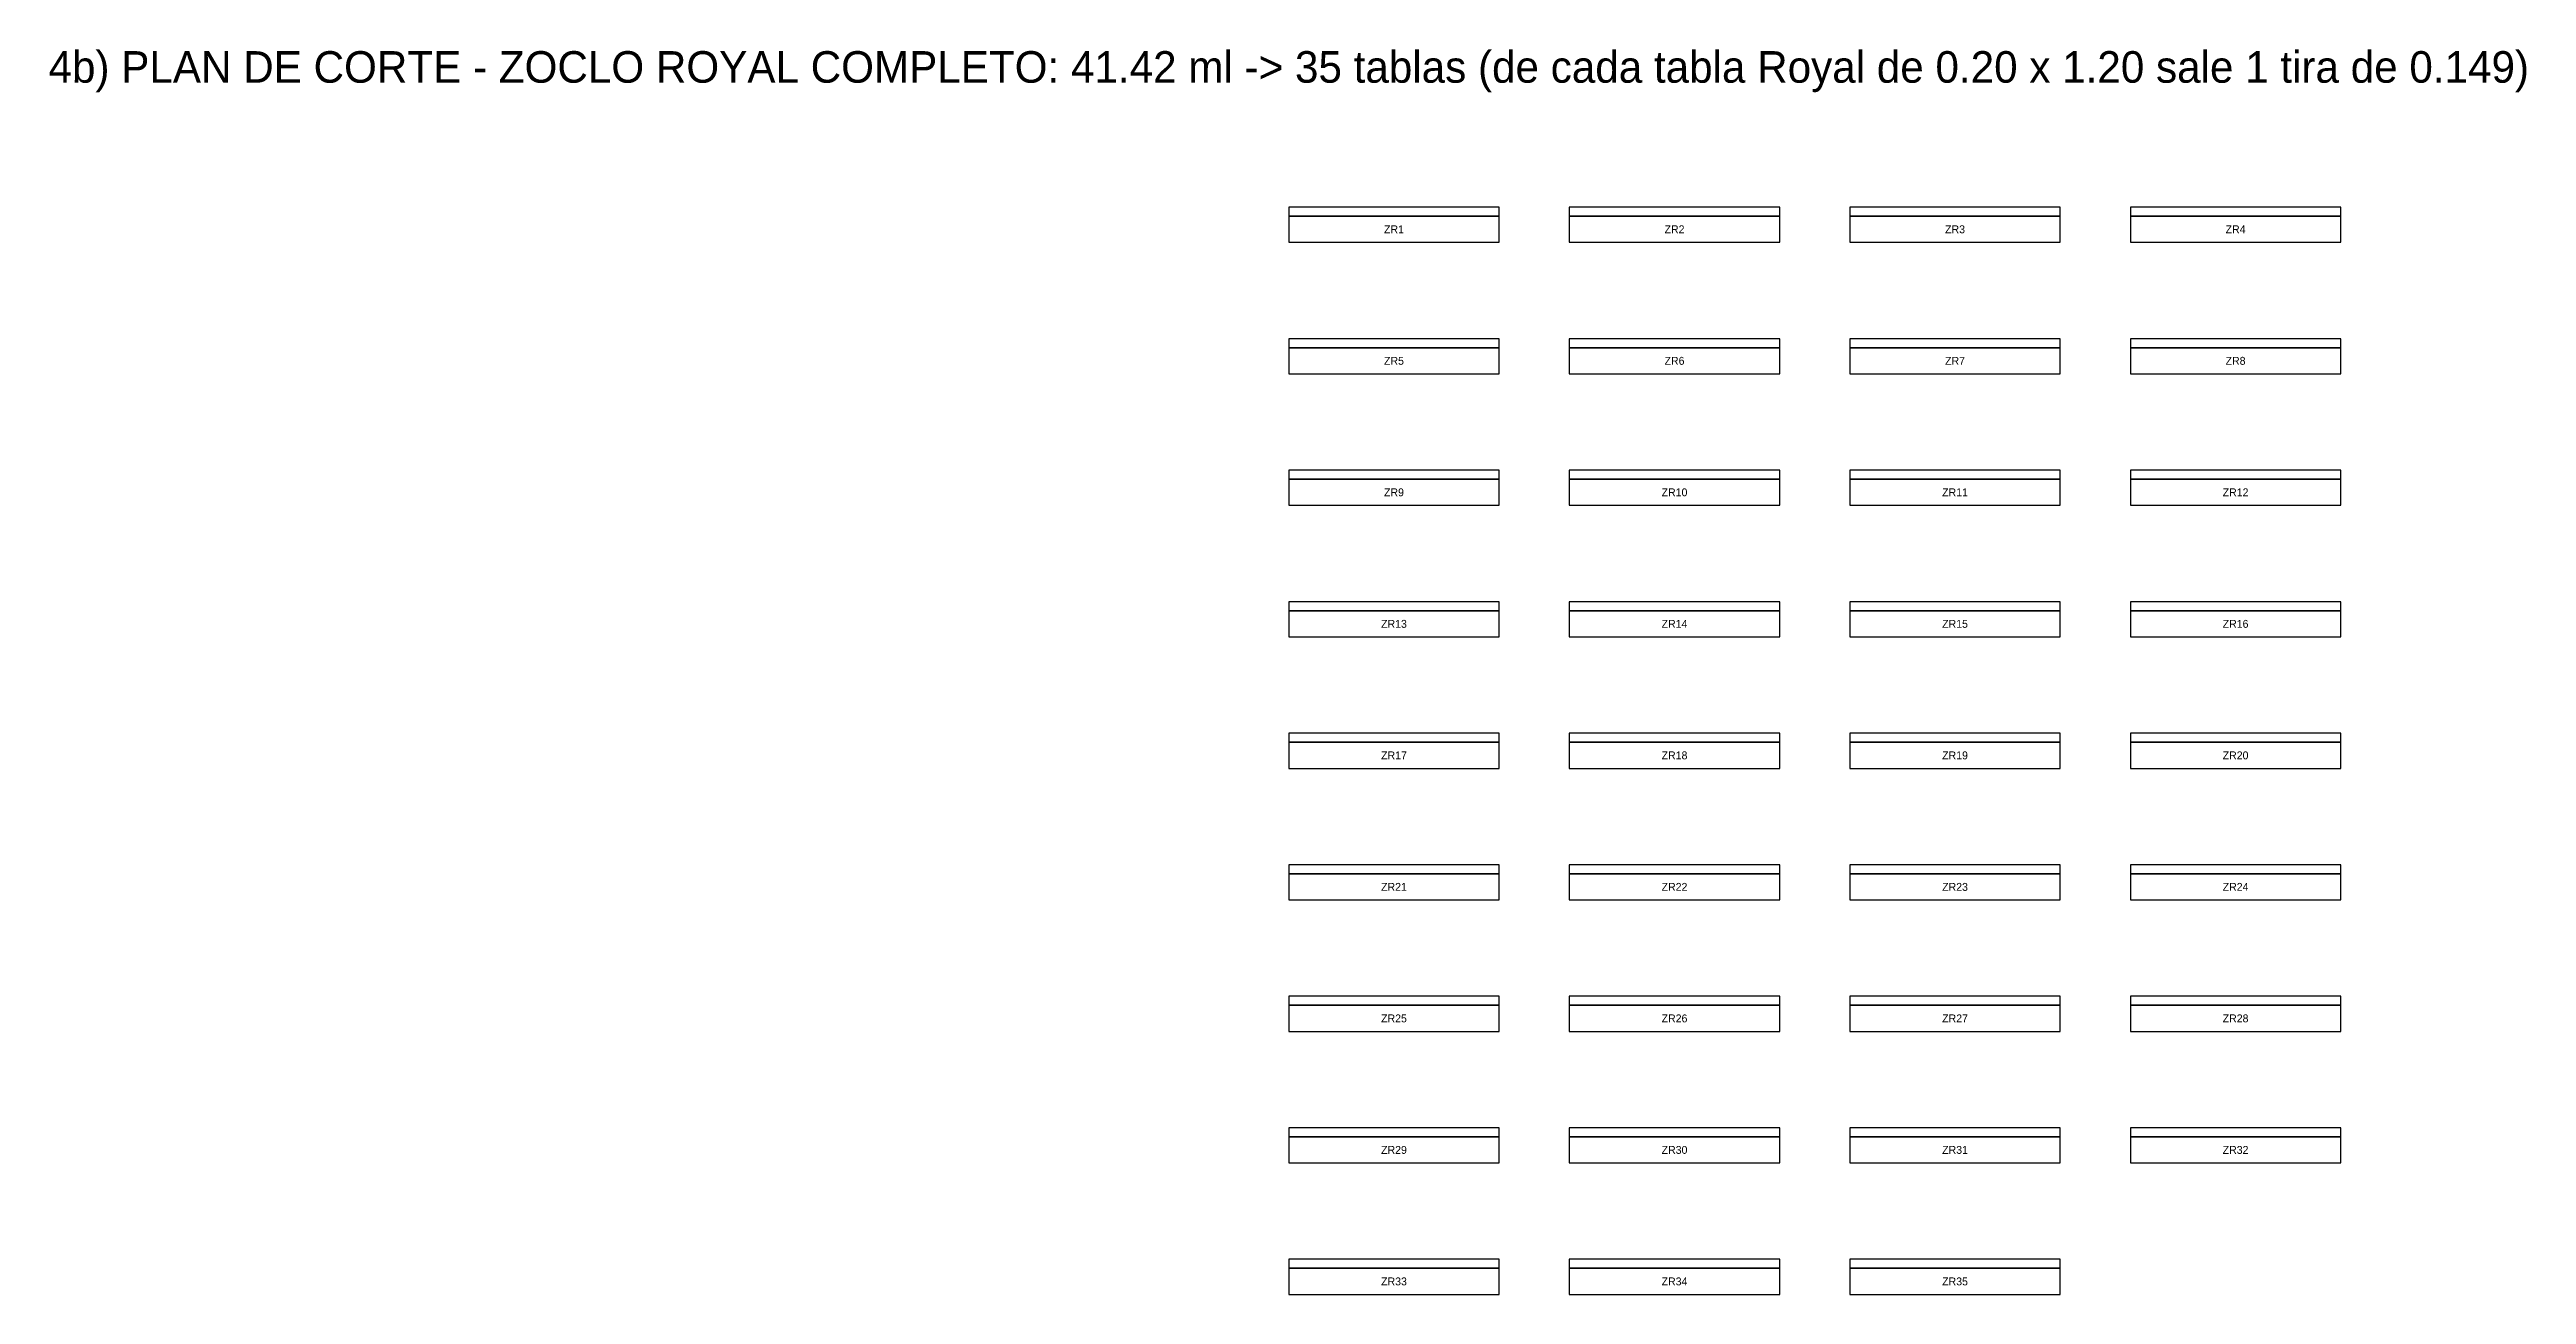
# Model space of a CAD drawing. Header units: metres. Extents: x 478.4 to 564, y -144.7 to -79.7.
# Drawn here: x 546.13 to 560.26, y -144.69 to -137.59 of the extents above; entities that cross this region are included whole.
import ezdxf
from ezdxf.enums import TextEntityAlignment as Align

# ---------------------------------------------------------------- set-up
doc = ezdxf.new("R2010")
doc.units = ezdxf.units.M
for name, color, linetype in [('ESCALERA-REGADERA-ZOCLO', 6, 'Continuous'), ('ESCALERA-REGADERA-ZOCLO-TEXTO', 7, 'Continuous'), ('PLAN-CORTE-DESPERDICIO', 1, 'Continuous'), ('ROYAL', 4, 'Continuous')]:
    doc.layers.add(name, color=color, linetype=linetype)

msp = doc.modelspace()

# ---------------------------------------------------------------- texts
at = {"layer": 'ESCALERA-REGADERA-ZOCLO-TEXTO'}
for s, height, p in [('4b) PLAN DE CORTE - ZOCLO ROYAL COMPLETO: 41.42 ml -> 35 tablas (de cada tabla Royal de 0.20 x 1.20 sale 1 tira de 0.149)', 0.18, (553.202, -137.686)), ('ZR1', 0.045, (553.802, -138.612)), ('ZR2', 0.045, (555.402, -138.612)), ('ZR3', 0.045, (557.002, -138.612)), ('ZR4', 0.045, (558.602, -138.612)), ('ZR5', 0.045, (553.802, -139.362)), ('ZR6', 0.045, (555.402, -139.362)), ('ZR7', 0.045, (557.002, -139.362)), ('ZR8', 0.045, (558.602, -139.362)), ('ZR9', 0.045, (553.802, -140.112)), ('ZR10', 0.045, (555.402, -140.112)), ('ZR11', 0.045, (557.002, -140.112)), ('ZR12', 0.045, (558.602, -140.112)), ('ZR13', 0.045, (553.802, -140.862)), ('ZR14', 0.045, (555.402, -140.862)), ('ZR15', 0.045, (557.002, -140.862)), ('ZR16', 0.045, (558.602, -140.862)), ('ZR17', 0.045, (553.802, -141.612)), ('ZR18', 0.045, (555.402, -141.612)), ('ZR19', 0.045, (557.002, -141.612)), ('ZR20', 0.045, (558.602, -141.612)), ('ZR21', 0.045, (553.802, -142.362)), ('ZR22', 0.045, (555.402, -142.362)), ('ZR23', 0.045, (557.002, -142.362)), ('ZR24', 0.045, (558.602, -142.362)), ('ZR25', 0.045, (553.802, -143.112)), ('ZR26', 0.045, (555.402, -143.112)), ('ZR27', 0.045, (557.002, -143.112)), ('ZR28', 0.045, (558.602, -143.112)), ('ZR29', 0.045, (553.802, -143.862)), ('ZR30', 0.045, (555.402, -143.862)), ('ZR31', 0.045, (557.002, -143.862)), ('ZR32', 0.045, (558.602, -143.862)), ('ZR33', 0.045, (553.802, -144.612)), ('ZR34', 0.045, (555.402, -144.612)), ('ZR35', 0.045, (557.002, -144.612))]:
    msp.add_text(s, height=height, dxfattribs=at).set_placement(p, align=Align.MIDDLE_CENTER)

# ---------------------------------------------------------------- linework, layer by layer
at = {"layer": 'ESCALERA-REGADERA-ZOCLO'}
for points in [[(553.202, -138.686), (554.402, -138.686), (554.402, -138.537), (553.202, -138.537)], [(554.802, -138.686), (556.002, -138.686), (556.002, -138.537), (554.802, -138.537)], [(556.402, -138.686), (557.602, -138.686), (557.602, -138.537), (556.402, -138.537)], [(558.002, -138.686), (559.202, -138.686), (559.202, -138.537), (558.002, -138.537)], [(553.202, -139.436), (554.402, -139.436), (554.402, -139.287), (553.202, -139.287)], [(554.802, -139.436), (556.002, -139.436), (556.002, -139.287), (554.802, -139.287)], [(556.402, -139.436), (557.602, -139.436), (557.602, -139.287), (556.402, -139.287)], [(558.002, -139.436), (559.202, -139.436), (559.202, -139.287), (558.002, -139.287)], [(553.202, -140.186), (554.402, -140.186), (554.402, -140.037), (553.202, -140.037)], [(554.802, -140.186), (556.002, -140.186), (556.002, -140.037), (554.802, -140.037)], [(556.402, -140.186), (557.602, -140.186), (557.602, -140.037), (556.402, -140.037)], [(558.002, -140.186), (559.202, -140.186), (559.202, -140.037), (558.002, -140.037)], [(553.202, -140.936), (554.402, -140.936), (554.402, -140.787), (553.202, -140.787)], [(554.802, -140.936), (556.002, -140.936), (556.002, -140.787), (554.802, -140.787)], [(556.402, -140.936), (557.602, -140.936), (557.602, -140.787), (556.402, -140.787)], [(558.002, -140.936), (559.202, -140.936), (559.202, -140.787), (558.002, -140.787)], [(553.202, -141.686), (554.402, -141.686), (554.402, -141.537), (553.202, -141.537)], [(554.802, -141.686), (556.002, -141.686), (556.002, -141.537), (554.802, -141.537)], [(556.402, -141.686), (557.602, -141.686), (557.602, -141.537), (556.402, -141.537)], [(558.002, -141.686), (559.202, -141.686), (559.202, -141.537), (558.002, -141.537)], [(553.202, -142.436), (554.402, -142.436), (554.402, -142.287), (553.202, -142.287)], [(554.802, -142.436), (556.002, -142.436), (556.002, -142.287), (554.802, -142.287)], [(556.402, -142.436), (557.602, -142.436), (557.602, -142.287), (556.402, -142.287)], [(558.002, -142.436), (559.202, -142.436), (559.202, -142.287), (558.002, -142.287)], [(553.202, -143.186), (554.402, -143.186), (554.402, -143.037), (553.202, -143.037)], [(554.802, -143.186), (556.002, -143.186), (556.002, -143.037), (554.802, -143.037)], [(556.402, -143.186), (557.602, -143.186), (557.602, -143.037), (556.402, -143.037)], [(558.002, -143.186), (559.202, -143.186), (559.202, -143.037), (558.002, -143.037)], [(553.202, -143.936), (554.402, -143.936), (554.402, -143.787), (553.202, -143.787)], [(554.802, -143.936), (556.002, -143.936), (556.002, -143.787), (554.802, -143.787)], [(556.402, -143.936), (557.602, -143.936), (557.602, -143.787), (556.402, -143.787)], [(558.002, -143.936), (559.202, -143.936), (559.202, -143.787), (558.002, -143.787)], [(553.202, -144.686), (554.402, -144.686), (554.402, -144.537), (553.202, -144.537)], [(554.802, -144.686), (556.002, -144.686), (556.002, -144.537), (554.802, -144.537)], [(556.402, -144.686), (557.602, -144.686), (557.602, -144.537), (556.402, -144.537)]]:
    msp.add_lwpolyline(points, close=True, dxfattribs=at)
at = {"layer": 'PLAN-CORTE-DESPERDICIO'}
for points in [[(553.202, -138.537), (554.402, -138.537), (554.402, -138.486), (553.202, -138.486)], [(554.802, -138.537), (556.002, -138.537), (556.002, -138.486), (554.802, -138.486)], [(556.402, -138.537), (557.602, -138.537), (557.602, -138.486), (556.402, -138.486)], [(558.002, -138.537), (559.202, -138.537), (559.202, -138.486), (558.002, -138.486)], [(553.202, -139.287), (554.402, -139.287), (554.402, -139.236), (553.202, -139.236)], [(554.802, -139.287), (556.002, -139.287), (556.002, -139.236), (554.802, -139.236)], [(556.402, -139.287), (557.602, -139.287), (557.602, -139.236), (556.402, -139.236)], [(558.002, -139.287), (559.202, -139.287), (559.202, -139.236), (558.002, -139.236)], [(553.202, -140.037), (554.402, -140.037), (554.402, -139.986), (553.202, -139.986)], [(554.802, -140.037), (556.002, -140.037), (556.002, -139.986), (554.802, -139.986)], [(556.402, -140.037), (557.602, -140.037), (557.602, -139.986), (556.402, -139.986)], [(558.002, -140.037), (559.202, -140.037), (559.202, -139.986), (558.002, -139.986)], [(553.202, -140.787), (554.402, -140.787), (554.402, -140.736), (553.202, -140.736)], [(554.802, -140.787), (556.002, -140.787), (556.002, -140.736), (554.802, -140.736)], [(556.402, -140.787), (557.602, -140.787), (557.602, -140.736), (556.402, -140.736)], [(558.002, -140.787), (559.202, -140.787), (559.202, -140.736), (558.002, -140.736)], [(553.202, -141.537), (554.402, -141.537), (554.402, -141.486), (553.202, -141.486)], [(554.802, -141.537), (556.002, -141.537), (556.002, -141.486), (554.802, -141.486)], [(556.402, -141.537), (557.602, -141.537), (557.602, -141.486), (556.402, -141.486)], [(558.002, -141.537), (559.202, -141.537), (559.202, -141.486), (558.002, -141.486)], [(553.202, -142.287), (554.402, -142.287), (554.402, -142.236), (553.202, -142.236)], [(554.802, -142.287), (556.002, -142.287), (556.002, -142.236), (554.802, -142.236)], [(556.402, -142.287), (557.602, -142.287), (557.602, -142.236), (556.402, -142.236)], [(558.002, -142.287), (559.202, -142.287), (559.202, -142.236), (558.002, -142.236)], [(553.202, -143.037), (554.402, -143.037), (554.402, -142.986), (553.202, -142.986)], [(554.802, -143.037), (556.002, -143.037), (556.002, -142.986), (554.802, -142.986)], [(556.402, -143.037), (557.602, -143.037), (557.602, -142.986), (556.402, -142.986)], [(558.002, -143.037), (559.202, -143.037), (559.202, -142.986), (558.002, -142.986)], [(553.202, -143.787), (554.402, -143.787), (554.402, -143.736), (553.202, -143.736)], [(554.802, -143.787), (556.002, -143.787), (556.002, -143.736), (554.802, -143.736)], [(556.402, -143.787), (557.602, -143.787), (557.602, -143.736), (556.402, -143.736)], [(558.002, -143.787), (559.202, -143.787), (559.202, -143.736), (558.002, -143.736)], [(553.202, -144.537), (554.402, -144.537), (554.402, -144.486), (553.202, -144.486)], [(554.802, -144.537), (556.002, -144.537), (556.002, -144.486), (554.802, -144.486)], [(556.402, -144.537), (557.602, -144.537), (557.602, -144.486), (556.402, -144.486)]]:
    msp.add_lwpolyline(points, close=True, dxfattribs=at)
at = {"layer": 'ROYAL'}
for points in [[(553.202, -138.686), (554.402, -138.686), (554.402, -138.486), (553.202, -138.486)], [(554.802, -138.686), (556.002, -138.686), (556.002, -138.486), (554.802, -138.486)], [(556.402, -138.686), (557.602, -138.686), (557.602, -138.486), (556.402, -138.486)], [(558.002, -138.686), (559.202, -138.686), (559.202, -138.486), (558.002, -138.486)], [(553.202, -139.436), (554.402, -139.436), (554.402, -139.236), (553.202, -139.236)], [(554.802, -139.436), (556.002, -139.436), (556.002, -139.236), (554.802, -139.236)], [(556.402, -139.436), (557.602, -139.436), (557.602, -139.236), (556.402, -139.236)], [(558.002, -139.436), (559.202, -139.436), (559.202, -139.236), (558.002, -139.236)], [(553.202, -140.186), (554.402, -140.186), (554.402, -139.986), (553.202, -139.986)], [(554.802, -140.186), (556.002, -140.186), (556.002, -139.986), (554.802, -139.986)], [(556.402, -140.186), (557.602, -140.186), (557.602, -139.986), (556.402, -139.986)], [(558.002, -140.186), (559.202, -140.186), (559.202, -139.986), (558.002, -139.986)], [(553.202, -140.936), (554.402, -140.936), (554.402, -140.736), (553.202, -140.736)], [(554.802, -140.936), (556.002, -140.936), (556.002, -140.736), (554.802, -140.736)], [(556.402, -140.936), (557.602, -140.936), (557.602, -140.736), (556.402, -140.736)], [(558.002, -140.936), (559.202, -140.936), (559.202, -140.736), (558.002, -140.736)], [(553.202, -141.686), (554.402, -141.686), (554.402, -141.486), (553.202, -141.486)], [(554.802, -141.686), (556.002, -141.686), (556.002, -141.486), (554.802, -141.486)], [(556.402, -141.686), (557.602, -141.686), (557.602, -141.486), (556.402, -141.486)], [(558.002, -141.686), (559.202, -141.686), (559.202, -141.486), (558.002, -141.486)], [(553.202, -142.436), (554.402, -142.436), (554.402, -142.236), (553.202, -142.236)], [(554.802, -142.436), (556.002, -142.436), (556.002, -142.236), (554.802, -142.236)], [(556.402, -142.436), (557.602, -142.436), (557.602, -142.236), (556.402, -142.236)], [(558.002, -142.436), (559.202, -142.436), (559.202, -142.236), (558.002, -142.236)], [(553.202, -143.186), (554.402, -143.186), (554.402, -142.986), (553.202, -142.986)], [(554.802, -143.186), (556.002, -143.186), (556.002, -142.986), (554.802, -142.986)], [(556.402, -143.186), (557.602, -143.186), (557.602, -142.986), (556.402, -142.986)], [(558.002, -143.186), (559.202, -143.186), (559.202, -142.986), (558.002, -142.986)], [(553.202, -143.936), (554.402, -143.936), (554.402, -143.736), (553.202, -143.736)], [(554.802, -143.936), (556.002, -143.936), (556.002, -143.736), (554.802, -143.736)], [(556.402, -143.936), (557.602, -143.936), (557.602, -143.736), (556.402, -143.736)], [(558.002, -143.936), (559.202, -143.936), (559.202, -143.736), (558.002, -143.736)], [(553.202, -144.686), (554.402, -144.686), (554.402, -144.486), (553.202, -144.486)], [(554.802, -144.686), (556.002, -144.686), (556.002, -144.486), (554.802, -144.486)], [(556.402, -144.686), (557.602, -144.686), (557.602, -144.486), (556.402, -144.486)]]:
    msp.add_lwpolyline(points, close=True, dxfattribs=at)

msp.set_redraw_order([(e.dxf.handle, doc.entitydb.next_handle()) for e in msp.query("TEXT MTEXT ATTDEF DIMENSION ARC_DIMENSION")])  # texts and dimensions are drawn at this point

doc.saveas('drawing.dxf')
